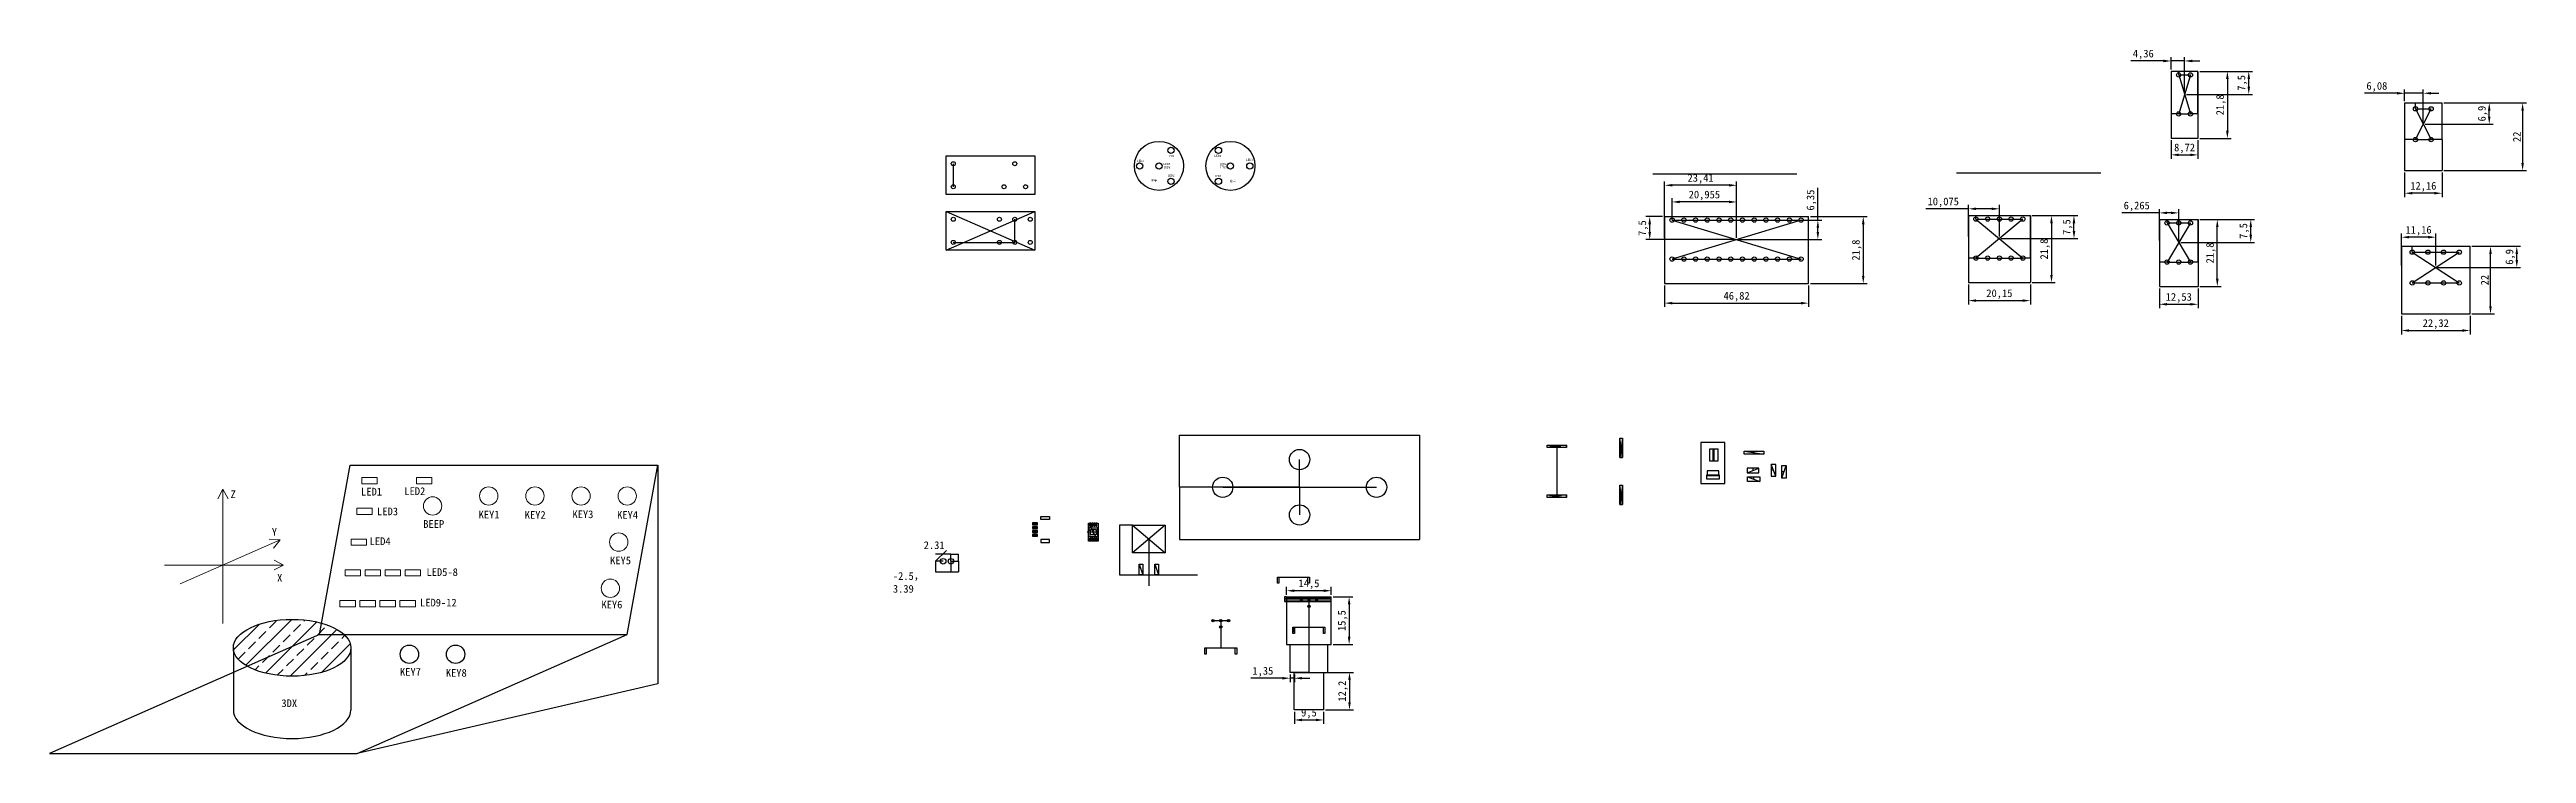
# Model space of a CAD drawing. Header units: millimetres. Extents: x 1219 to 3495, y 545 to 1445.
# Drawn here: x 1219 to 2025, y 545 to 774 of the extents above; entities that cross this region are included whole.
import ezdxf

# ---------------------------------------------------------------- set-up
doc = ezdxf.new("R2010")
doc.units = ezdxf.units.MM
doc.styles.get("Standard").update_dxf_attribs({"font": ''})
doc.styles.get('Standard').set_extended_font_data('SimSun')
doc.dimstyles.new('ISO-25', dxfattribs={"dimtxt": 2.5, "dimasz": 2.5, "dimexe": 1.25, "dimexo": 0.625, "dimtad": 1, "dimdec": 4, "dimtxsty": 'Standard', "dimcen": 2.5, "dimadec": 0, "dimazin": 0, "dimtfac": 1, "dimtdec": 4, "dimtmove": 0, "dimatfit": 3, "dimfxl": 1, "dimarcsym": 0})

msp = doc.modelspace()

# ---------------------------------------------------------------- texts
at = {"lineweight": -3, "char_height": 0.7, "attachment_point": 1}
for s, insert in [('LED3', (1572.93756, 738.21902)), ('LED4', (1581.5773, 737.21549)), ('LED5', (1581.60436, 736.16095)), ('LED2', (1582.97846, 733.45637)), ('LED1', (1582.99251, 739.80641)), ('LED1', (1598.13179, 739.8549)), ('LED2', (1598.17448, 733.28574)), ('LED4', (1599.87779, 737.15212)), ('LED5', (1599.90484, 736.09758)), ('LED3', (1608.41899, 738.57519)), ('左手', (1577.54007, 731.8146)), ('右手', (1603.13972, 731.62518))]:
    msp.add_mtext_dynamic_manual_height_columns(s, width=6.9150417, gutter_width=12.5, heights=[0], dxfattribs=dict(at, insert=insert))
at = {"lineweight": 20, "char_height": 2.5, "attachment_point": 1}
for s, insert in [('Z', (1278.31956, 630.70538)), ('LED1', (1320.73753, 631.54903)), ('LED2', (1334.80983, 631.7121)), ('LED3', (1325.9431, 625.13202)), ('BEEP', (1340.96261, 621.03299)), ('KEY1', (1358.94367, 624.083)), ('KEY2', (1373.94499, 624.00745)), ('KEY3', (1389.44779, 624.20505)), ('KEY4', (1403.96817, 624.00758)), ('Y', (1291.69607, 618.50478)), ('LED4', (1323.53821, 615.42366)), ('LED5-8', (1341.9949, 605.39165)), ('KEY5', (1401.67646, 609.19633)), ('X', (1293.43122, 603.53144)), ('LED9-12', (1339.91127, 595.46748)), ('KEY6', (1398.8736, 594.83844))]:
    msp.add_mtext_dynamic_manual_height_columns(s, width=6.0452199, gutter_width=12.5, heights=[0], dxfattribs=dict(at, insert=insert))
at = {"char_height": 2.5, "attachment_point": 1}
for s, width, insert in [('2.31', 4.7436988, (1503.6238, 614.15164)), ('-2.5，3.39', 4.7829054, (1493.60559, 604.11924))]:
    msp.add_mtext_dynamic_manual_height_columns(s, width=width, gutter_width=12.5, heights=[0], dxfattribs=dict(at, insert=insert))
at = {"lineweight": 30, "char_height": 2.5, "attachment_point": 1}
for s, insert in [('KEY7', (1333.37768, 572.92166)), ('KEY8', (1348.28177, 572.62496)), ('3DX', (1294.83607, 562.7547))]:
    msp.add_mtext_dynamic_manual_height_columns(s, width=6.0452199, gutter_width=12.5, heights=[0], dxfattribs=dict(at, insert=insert))

# ---------------------------------------------------------------- blocks, each defined once
blk = doc.blocks.new('A$C2B7D0492')
for p, q in [((0.85, 0.3), (-0.85, -0.3)), ((0.85, -0.3), (-0.85, 0.3))]:
    blk.add_line(p, q)
blk.add_lwpolyline([(-0.85, -0.3), (0.85, -0.3), (0.85, 0.3), (-0.85, 0.3)], close=True)
blk = doc.blocks.new('*D9')
at = {"color": 0, "lineweight": -2, "transparency": 16777216}
for p, q in [((1636.73, 596.11), (1643.17, 596.11)), ((1641.92, 593.61), (1641.92, 583.11)), ((1636.73, 580.61), (1643.17, 580.61))]:
    blk.add_line(p, q, dxfattribs=at)
at = {"color": 0, "lineweight": -3, "transparency": 16777216}
for points in [[(1641.5, 593.61), (1642.34, 593.61), (1641.92, 596.11)], [(1641.5, 583.11), (1642.34, 583.11), (1641.92, 580.61)]]:
    blk.add_solid(points, dxfattribs=at)
at = {"layer": 'Defpoints', "color": 0, "lineweight": -3, "transparency": 16777216}
for p in [(1636.11, 596.11), (1636.11, 580.61), (1641.92, 580.61)]:
    blk.add_point(p, dxfattribs=at)
at = {"color": 0, "lineweight": -3, "transparency": 16777216, "insert": (1639.84, 588.36), "char_height": 2.5, "attachment_point": 5, "rotation": 90}
blk.add_mtext('15,5', dxfattribs=at)
blk = doc.blocks.new('*D10')
at = {"color": 0, "lineweight": -2, "transparency": 16777216}
for p, q in [((1621.61, 596.74), (1621.61, 599.33)), ((1633.61, 598.08), (1624.11, 598.08)), ((1636.11, 596.74), (1636.11, 599.33))]:
    blk.add_line(p, q, dxfattribs=at)
at = {"color": 0, "lineweight": -3, "transparency": 16777216}
for points in [[(1624.11, 598.5), (1624.11, 597.67), (1621.61, 598.08)], [(1633.61, 598.5), (1633.61, 597.67), (1636.11, 598.08)]]:
    blk.add_solid(points, dxfattribs=at)
at = {"layer": 'Defpoints', "color": 0, "lineweight": -3, "transparency": 16777216}
for p in [(1621.61, 598.08), (1621.61, 596.11), (1636.11, 596.11)]:
    blk.add_point(p, dxfattribs=at)
at = {"color": 0, "lineweight": -3, "transparency": 16777216, "insert": (1628.86, 600.17), "char_height": 2.5, "attachment_point": 5}
blk.add_mtext('14,5', dxfattribs=at)
blk = doc.blocks.new('*D11')
at = {"color": 0, "lineweight": -2, "transparency": 16777216}
for p, q in [((1620.26, 569.63), (1609.98, 569.63)), ((1622.76, 570.89), (1622.76, 568.38)), ((1624.11, 569.63), (1622.76, 569.63)), ((1624.11, 570.89), (1624.11, 568.38)), ((1626.61, 569.63), (1629.11, 569.63))]:
    blk.add_line(p, q, dxfattribs=at)
at = {"color": 0, "lineweight": -3, "transparency": 16777216}
for points in [[(1620.26, 570.04), (1620.26, 569.21), (1622.76, 569.63)], [(1626.61, 570.04), (1626.61, 569.21), (1624.11, 569.63)]]:
    blk.add_solid(points, dxfattribs=at)
at = {"layer": 'Defpoints', "color": 0, "lineweight": -3, "transparency": 16777216}
for p in [(1622.76, 571.51), (1622.76, 569.63), (1624.11, 571.51)]:
    blk.add_point(p, dxfattribs=at)
at = {"color": 0, "lineweight": -3, "transparency": 16777216, "insert": (1613.87, 571.71), "char_height": 2.5, "attachment_point": 5}
blk.add_mtext('1,35', dxfattribs=at)
blk = doc.blocks.new('*D12')
at = {"color": 0, "lineweight": -2, "transparency": 16777216}
for p, q in [((1634.23, 571.51), (1643.29, 571.51)), ((1642.04, 569.01), (1642.04, 561.81)), ((1634.23, 559.31), (1643.29, 559.31))]:
    blk.add_line(p, q, dxfattribs=at)
at = {"color": 0, "lineweight": -3, "transparency": 16777216}
for points in [[(1641.63, 569.01), (1642.46, 569.01), (1642.04, 571.51)], [(1641.63, 561.81), (1642.46, 561.81), (1642.04, 559.31)]]:
    blk.add_solid(points, dxfattribs=at)
at = {"layer": 'Defpoints', "color": 0, "lineweight": -3, "transparency": 16777216}
for p in [(1633.61, 571.51), (1633.61, 559.31), (1642.04, 559.31)]:
    blk.add_point(p, dxfattribs=at)
at = {"color": 0, "lineweight": -3, "transparency": 16777216, "insert": (1639.96, 565.41), "char_height": 2.5, "attachment_point": 5, "rotation": 90}
blk.add_mtext('12,2', dxfattribs=at)
blk = doc.blocks.new('*D13')
at = {"color": 0, "lineweight": -2, "transparency": 16777216}
for p, q in [((1624.11, 558.69), (1624.11, 554.8)), ((1626.61, 556.05), (1631.11, 556.05)), ((1633.61, 558.69), (1633.61, 554.8))]:
    blk.add_line(p, q, dxfattribs=at)
at = {"color": 0, "lineweight": -3, "transparency": 16777216}
for points in [[(1626.61, 556.47), (1626.61, 555.63), (1624.11, 556.05)], [(1631.11, 556.47), (1631.11, 555.63), (1633.61, 556.05)]]:
    blk.add_solid(points, dxfattribs=at)
at = {"layer": 'Defpoints', "color": 0, "lineweight": -3, "transparency": 16777216}
for p in [(1624.11, 559.31), (1633.61, 559.31), (1633.61, 556.05)]:
    blk.add_point(p, dxfattribs=at)
at = {"color": 0, "lineweight": -3, "transparency": 16777216, "insert": (1628.86, 558.13), "char_height": 2.5, "attachment_point": 5}
blk.add_mtext('9,5', dxfattribs=at)
blk = doc.blocks.new('*D15')
at = {"color": 0, "lineweight": -2, "transparency": 16777216}
for p, q in [((1794.29, 718.62), (1794.29, 729.13)), ((1768.5, 718.62), (1795.54, 718.62)), ((1768.5, 712.27), (1795.54, 712.27)), ((1794.29, 714.77), (1794.29, 716.12))]:
    blk.add_line(p, q, dxfattribs=at)
at = {"color": 0, "lineweight": -3, "transparency": 16777216}
for points in [[(1793.88, 716.12), (1794.71, 716.12), (1794.29, 718.62)], [(1793.88, 714.77), (1794.71, 714.77), (1794.29, 712.27)]]:
    blk.add_solid(points, dxfattribs=at)
at = {"layer": 'Defpoints', "color": 0, "lineweight": -3, "transparency": 16777216}
for p in [(1767.88, 718.62), (1794.29, 718.62), (1767.88, 712.27)]:
    blk.add_point(p, dxfattribs=at)
at = {"color": 0, "lineweight": -3, "transparency": 16777216, "insert": (1792.21, 725.13), "char_height": 2.5, "attachment_point": 5, "rotation": 90}
blk.add_mtext('6,35', dxfattribs=at)
blk = doc.blocks.new('*D16')
at = {"color": 0, "lineweight": -2, "transparency": 16777216}
for p, q in [((1746.92, 719.25), (1746.92, 725.77)), ((1767.88, 712.9), (1767.88, 725.77)), ((1765.38, 724.52), (1749.42, 724.52))]:
    blk.add_line(p, q, dxfattribs=at)
at = {"color": 0, "lineweight": -3, "transparency": 16777216}
for points in [[(1749.42, 724.94), (1749.42, 724.1), (1746.92, 724.52)], [(1765.38, 724.94), (1765.38, 724.1), (1767.88, 724.52)]]:
    blk.add_solid(points, dxfattribs=at)
at = {"layer": 'Defpoints', "color": 0, "lineweight": -3, "transparency": 16777216}
for p in [(1746.92, 724.52), (1746.92, 718.62), (1767.88, 712.27)]:
    blk.add_point(p, dxfattribs=at)
at = {"color": 0, "lineweight": -3, "transparency": 16777216, "insert": (1757.4, 726.61), "char_height": 2.5, "attachment_point": 5}
blk.add_mtext('20,955', dxfattribs=at)
blk = doc.blocks.new('*D17')
at = {"color": 0, "lineweight": -2, "transparency": 16777216}
for p, q in [((1744.47, 712.9), (1744.47, 731.19)), ((1765.38, 729.94), (1746.97, 729.94)), ((1767.88, 712.9), (1767.88, 731.19))]:
    blk.add_line(p, q, dxfattribs=at)
at = {"color": 0, "lineweight": -3, "transparency": 16777216}
for points in [[(1746.97, 730.35), (1746.97, 729.52), (1744.47, 729.94)], [(1765.38, 730.35), (1765.38, 729.52), (1767.88, 729.94)]]:
    blk.add_solid(points, dxfattribs=at)
at = {"layer": 'Defpoints', "color": 0, "lineweight": -3, "transparency": 16777216}
for p in [(1744.47, 729.94), (1744.47, 712.27), (1767.88, 712.27)]:
    blk.add_point(p, dxfattribs=at)
at = {"color": 0, "lineweight": -3, "transparency": 16777216, "insert": (1756.17, 732.02), "char_height": 2.5, "attachment_point": 5}
blk.add_mtext('23,41', dxfattribs=at)
blk = doc.blocks.new('*D18')
at = {"color": 0, "lineweight": -2, "transparency": 16777216}
for p, q in [((1743.84, 719.77), (1738.38, 719.77)), ((1739.63, 714.77), (1739.63, 717.27)), ((1767.25, 712.27), (1738.38, 712.27))]:
    blk.add_line(p, q, dxfattribs=at)
at = {"color": 0, "lineweight": -3, "transparency": 16777216}
for points in [[(1739.21, 717.27), (1740.05, 717.27), (1739.63, 719.77)], [(1739.21, 714.77), (1740.05, 714.77), (1739.63, 712.27)]]:
    blk.add_solid(points, dxfattribs=at)
at = {"layer": 'Defpoints', "color": 0, "lineweight": -3, "transparency": 16777216}
for p in [(1739.63, 719.77), (1744.47, 719.77), (1767.88, 712.27)]:
    blk.add_point(p, dxfattribs=at)
at = {"color": 0, "lineweight": -3, "transparency": 16777216, "insert": (1737.54, 716.02), "char_height": 2.5, "attachment_point": 5, "rotation": 90}
blk.add_mtext('7,5', dxfattribs=at)
blk = doc.blocks.new('*D19')
at = {"color": 0, "lineweight": -2, "transparency": 16777216}
for p, q in [((1744.47, 697.35), (1744.47, 690.36)), ((1791.29, 697.35), (1791.29, 690.36)), ((1746.97, 691.61), (1788.79, 691.61))]:
    blk.add_line(p, q, dxfattribs=at)
at = {"color": 0, "lineweight": -3, "transparency": 16777216}
for points in [[(1746.97, 692.02), (1746.97, 691.19), (1744.47, 691.61)], [(1788.79, 692.02), (1788.79, 691.19), (1791.29, 691.61)]]:
    blk.add_solid(points, dxfattribs=at)
at = {"layer": 'Defpoints', "color": 0, "lineweight": -3, "transparency": 16777216}
for p in [(1744.47, 697.97), (1791.29, 697.97), (1791.29, 691.61)]:
    blk.add_point(p, dxfattribs=at)
at = {"color": 0, "lineweight": -3, "transparency": 16777216, "insert": (1767.88, 693.69), "char_height": 2.5, "attachment_point": 5}
blk.add_mtext('46,82', dxfattribs=at)
blk = doc.blocks.new('*D20')
at = {"color": 0, "lineweight": -2, "transparency": 16777216}
for p, q in [((1791.91, 719.77), (1810.3, 719.77)), ((1809.05, 717.27), (1809.05, 700.47)), ((1791.91, 697.97), (1810.3, 697.97))]:
    blk.add_line(p, q, dxfattribs=at)
at = {"color": 0, "lineweight": -3, "transparency": 16777216}
for points in [[(1808.63, 717.27), (1809.46, 717.27), (1809.05, 719.77)], [(1808.63, 700.47), (1809.46, 700.47), (1809.05, 697.97)]]:
    blk.add_solid(points, dxfattribs=at)
at = {"layer": 'Defpoints', "color": 0, "lineweight": -3, "transparency": 16777216}
for p in [(1791.29, 719.77), (1791.29, 697.97), (1809.05, 697.97)]:
    blk.add_point(p, dxfattribs=at)
at = {"color": 0, "lineweight": -3, "transparency": 16777216, "insert": (1806.96, 708.87), "char_height": 2.5, "attachment_point": 5, "rotation": 90}
blk.add_mtext('21,8', dxfattribs=at)
blk = doc.blocks.new('*D33')
at = {"color": 0, "lineweight": -2, "transparency": 16777216}
for p, q in [((1843.23, 722.29), (1829.38, 722.29)), ((1843.23, 713.23), (1843.23, 723.54)), ((1850.8, 722.29), (1845.73, 722.29)), ((1853.3, 713.23), (1853.3, 723.54))]:
    blk.add_line(p, q, dxfattribs=at)
at = {"color": 0, "lineweight": -3, "transparency": 16777216}
for points in [[(1845.73, 722.7), (1845.73, 721.87), (1843.23, 722.29)], [(1850.8, 722.7), (1850.8, 721.87), (1853.3, 722.29)]]:
    blk.add_solid(points, dxfattribs=at)
at = {"layer": 'Defpoints', "color": 0, "lineweight": -3, "transparency": 16777216}
for p in [(1843.23, 722.29), (1843.23, 712.6), (1853.3, 712.6)]:
    blk.add_point(p, dxfattribs=at)
at = {"color": 0, "lineweight": -3, "transparency": 16777216, "insert": (1835.05, 724.37), "char_height": 2.5, "attachment_point": 5}
blk.add_mtext('10,075', dxfattribs=at)
blk = doc.blocks.new('*D34')
at = {"color": 0, "lineweight": -2, "transparency": 16777216}
for p, q in [((1864, 720.1), (1871.48, 720.1)), ((1870.23, 717.6), (1870.23, 700.8)), ((1864, 698.3), (1871.48, 698.3))]:
    blk.add_line(p, q, dxfattribs=at)
at = {"color": 0, "lineweight": -3, "transparency": 16777216}
for points in [[(1869.81, 717.6), (1870.64, 717.6), (1870.23, 720.1)], [(1869.81, 700.8), (1870.64, 700.8), (1870.23, 698.3)]]:
    blk.add_solid(points, dxfattribs=at)
at = {"layer": 'Defpoints', "color": 0, "lineweight": -3, "transparency": 16777216}
for p in [(1863.38, 720.1), (1863.38, 698.3), (1870.23, 698.3)]:
    blk.add_point(p, dxfattribs=at)
at = {"color": 0, "lineweight": -3, "transparency": 16777216, "insert": (1868.14, 709.2), "char_height": 2.5, "attachment_point": 5, "rotation": 90}
blk.add_mtext('21,8', dxfattribs=at)
blk = doc.blocks.new('*D35')
at = {"color": 0, "lineweight": -2, "transparency": 16777216}
for p, q in [((1864, 720.1), (1878.8, 720.1)), ((1877.55, 715.1), (1877.55, 717.6)), ((1853.93, 712.6), (1878.8, 712.6))]:
    blk.add_line(p, q, dxfattribs=at)
at = {"color": 0, "lineweight": -3, "transparency": 16777216}
for points in [[(1877.13, 717.6), (1877.97, 717.6), (1877.55, 720.1)], [(1877.13, 715.1), (1877.97, 715.1), (1877.55, 712.6)]]:
    blk.add_solid(points, dxfattribs=at)
at = {"layer": 'Defpoints', "color": 0, "lineweight": -3, "transparency": 16777216}
for p in [(1863.38, 720.1), (1877.55, 720.1), (1853.3, 712.6)]:
    blk.add_point(p, dxfattribs=at)
at = {"color": 0, "lineweight": -3, "transparency": 16777216, "insert": (1875.47, 716.35), "char_height": 2.5, "attachment_point": 5, "rotation": 90}
blk.add_mtext('7,5', dxfattribs=at)
blk = doc.blocks.new('*D36')
at = {"color": 0, "lineweight": -2, "transparency": 16777216}
for p, q in [((1843.23, 697.68), (1843.23, 691.19)), ((1863.38, 697.68), (1863.38, 691.19)), ((1845.73, 692.44), (1860.88, 692.44))]:
    blk.add_line(p, q, dxfattribs=at)
at = {"color": 0, "lineweight": -3, "transparency": 16777216}
for points in [[(1845.73, 692.85), (1845.73, 692.02), (1843.23, 692.44)], [(1860.88, 692.85), (1860.88, 692.02), (1863.38, 692.44)]]:
    blk.add_solid(points, dxfattribs=at)
at = {"layer": 'Defpoints', "color": 0, "lineweight": -3, "transparency": 16777216}
for p in [(1843.23, 698.3), (1863.38, 698.3), (1863.38, 692.44)]:
    blk.add_point(p, dxfattribs=at)
at = {"color": 0, "lineweight": -3, "transparency": 16777216, "insert": (1853.3, 694.52), "char_height": 2.5, "attachment_point": 5}
blk.add_mtext('20,15', dxfattribs=at)
blk = doc.blocks.new('*D45')
at = {"color": 0, "lineweight": -2, "transparency": 16777216}
for p, q in [((1905.34, 720.96), (1893.05, 720.96)), ((1905.34, 711.96), (1905.34, 722.21)), ((1909.11, 720.96), (1907.84, 720.96)), ((1911.61, 711.96), (1911.61, 722.21))]:
    blk.add_line(p, q, dxfattribs=at)
at = {"color": 0, "lineweight": -3, "transparency": 16777216}
for points in [[(1907.84, 721.38), (1907.84, 720.55), (1905.34, 720.96)], [(1909.11, 721.38), (1909.11, 720.55), (1911.61, 720.96)]]:
    blk.add_solid(points, dxfattribs=at)
at = {"layer": 'Defpoints', "color": 0, "lineweight": -3, "transparency": 16777216}
for p in [(1905.34, 720.96), (1905.34, 711.33), (1911.61, 711.33)]:
    blk.add_point(p, dxfattribs=at)
at = {"color": 0, "lineweight": -3, "transparency": 16777216, "insert": (1897.94, 723.05), "char_height": 2.5, "attachment_point": 5}
blk.add_mtext('6,265', dxfattribs=at)
blk = doc.blocks.new('*D46')
at = {"color": 0, "lineweight": -2, "transparency": 16777216}
for p, q in [((1905.34, 696.41), (1905.34, 689.99)), ((1917.87, 696.41), (1917.87, 689.99)), ((1907.84, 691.24), (1915.37, 691.24))]:
    blk.add_line(p, q, dxfattribs=at)
at = {"color": 0, "lineweight": -3, "transparency": 16777216}
for points in [[(1907.84, 691.66), (1907.84, 690.82), (1905.34, 691.24)], [(1915.37, 691.66), (1915.37, 690.82), (1917.87, 691.24)]]:
    blk.add_solid(points, dxfattribs=at)
at = {"layer": 'Defpoints', "color": 0, "lineweight": -3, "transparency": 16777216}
for p in [(1905.34, 697.03), (1917.87, 697.03), (1917.87, 691.24)]:
    blk.add_point(p, dxfattribs=at)
at = {"color": 0, "lineweight": -3, "transparency": 16777216, "insert": (1911.61, 693.32), "char_height": 2.5, "attachment_point": 5}
blk.add_mtext('12,53', dxfattribs=at)
blk = doc.blocks.new('*D47')
at = {"color": 0, "lineweight": -2, "transparency": 16777216}
for p, q in [((1918.5, 718.83), (1925.39, 718.83)), ((1924.14, 699.53), (1924.14, 716.33)), ((1918.5, 697.03), (1925.39, 697.03))]:
    blk.add_line(p, q, dxfattribs=at)
at = {"color": 0, "lineweight": -3, "transparency": 16777216}
for points in [[(1923.73, 716.33), (1924.56, 716.33), (1924.14, 718.83)], [(1923.73, 699.53), (1924.56, 699.53), (1924.14, 697.03)]]:
    blk.add_solid(points, dxfattribs=at)
at = {"layer": 'Defpoints', "color": 0, "lineweight": -3, "transparency": 16777216}
for p in [(1917.87, 718.83), (1924.14, 718.83), (1917.87, 697.03)]:
    blk.add_point(p, dxfattribs=at)
at = {"color": 0, "lineweight": -3, "transparency": 16777216, "insert": (1922.06, 707.93), "char_height": 2.5, "attachment_point": 5, "rotation": 90}
blk.add_mtext('21,8', dxfattribs=at)
blk = doc.blocks.new('*D48')
at = {"color": 0, "lineweight": -2, "transparency": 16777216}
for p, q in [((1918.5, 718.83), (1936.27, 718.83)), ((1912.23, 711.33), (1936.27, 711.33)), ((1935.02, 713.83), (1935.02, 716.33))]:
    blk.add_line(p, q, dxfattribs=at)
at = {"color": 0, "lineweight": -3, "transparency": 16777216}
for points in [[(1934.6, 716.33), (1935.43, 716.33), (1935.02, 718.83)], [(1934.6, 713.83), (1935.43, 713.83), (1935.02, 711.33)]]:
    blk.add_solid(points, dxfattribs=at)
at = {"layer": 'Defpoints', "color": 0, "lineweight": -3, "transparency": 16777216}
for p in [(1917.87, 718.83), (1935.02, 718.83), (1911.61, 711.33)]:
    blk.add_point(p, dxfattribs=at)
at = {"color": 0, "lineweight": -3, "transparency": 16777216, "insert": (1932.93, 715.08), "char_height": 2.5, "attachment_point": 5, "rotation": 90}
blk.add_mtext('7,5', dxfattribs=at)
blk = doc.blocks.new('*D49')
at = {"color": 0, "lineweight": -2, "transparency": 16777216}
for p, q in [((1983.99, 703.82), (1983.99, 714.31)), ((1992.65, 713.06), (1986.49, 713.06)), ((1995.15, 703.82), (1995.15, 714.31))]:
    blk.add_line(p, q, dxfattribs=at)
at = {"color": 0, "lineweight": -3, "transparency": 16777216}
for points in [[(1986.49, 713.47), (1986.49, 712.64), (1983.99, 713.06)], [(1992.65, 713.47), (1992.65, 712.64), (1995.15, 713.06)]]:
    blk.add_solid(points, dxfattribs=at)
at = {"layer": 'Defpoints', "color": 0, "lineweight": -3, "transparency": 16777216}
for p in [(1983.99, 713.06), (1983.99, 703.19), (1995.15, 703.19)]:
    blk.add_point(p, dxfattribs=at)
at = {"color": 0, "lineweight": -3, "transparency": 16777216, "insert": (1989.57, 715.14), "char_height": 2.5, "attachment_point": 5}
blk.add_mtext('11,16', dxfattribs=at)
blk = doc.blocks.new('*D50')
at = {"color": 0, "lineweight": -2, "transparency": 16777216}
for p, q in [((1983.99, 687.47), (1983.99, 681.46)), ((2006.31, 687.47), (2006.31, 681.46)), ((1986.49, 682.71), (2003.81, 682.71))]:
    blk.add_line(p, q, dxfattribs=at)
at = {"color": 0, "lineweight": -3, "transparency": 16777216}
for points in [[(1986.49, 683.12), (1986.49, 682.29), (1983.99, 682.71)], [(2003.81, 683.12), (2003.81, 682.29), (2006.31, 682.71)]]:
    blk.add_solid(points, dxfattribs=at)
at = {"layer": 'Defpoints', "color": 0, "lineweight": -3, "transparency": 16777216}
for p in [(1983.99, 688.09), (2006.31, 688.09), (2006.31, 682.71)]:
    blk.add_point(p, dxfattribs=at)
at = {"color": 0, "lineweight": -3, "transparency": 16777216, "insert": (1995.15, 684.79), "char_height": 2.5, "attachment_point": 5}
blk.add_mtext('22,32', dxfattribs=at)
blk = doc.blocks.new('*D51')
at = {"color": 0, "lineweight": -2, "transparency": 16777216}
for p, q in [((2006.93, 710.09), (2014.2, 710.09)), ((2012.95, 690.59), (2012.95, 707.59)), ((2006.93, 688.09), (2014.2, 688.09))]:
    blk.add_line(p, q, dxfattribs=at)
at = {"color": 0, "lineweight": -3, "transparency": 16777216}
for points in [[(2012.53, 707.59), (2013.37, 707.59), (2012.95, 710.09)], [(2012.53, 690.59), (2013.37, 690.59), (2012.95, 688.09)]]:
    blk.add_solid(points, dxfattribs=at)
at = {"layer": 'Defpoints', "color": 0, "lineweight": -3, "transparency": 16777216}
for p in [(2006.31, 710.09), (2012.95, 710.09), (2006.31, 688.09)]:
    blk.add_point(p, dxfattribs=at)
at = {"color": 0, "lineweight": -3, "transparency": 16777216, "insert": (2011.07, 699.09), "char_height": 2.5, "attachment_point": 5, "rotation": 90}
blk.add_mtext('22', dxfattribs=at)
blk = doc.blocks.new('*D52')
at = {"color": 0, "lineweight": -2, "transparency": 16777216}
for p, q in [((2006.93, 710.09), (2022.74, 710.09)), ((1995.77, 703.19), (2022.74, 703.19)), ((2021.49, 705.69), (2021.49, 707.59))]:
    blk.add_line(p, q, dxfattribs=at)
at = {"color": 0, "lineweight": -3, "transparency": 16777216}
for points in [[(2021.08, 707.59), (2021.91, 707.59), (2021.49, 710.09)], [(2021.08, 705.69), (2021.91, 705.69), (2021.49, 703.19)]]:
    blk.add_solid(points, dxfattribs=at)
at = {"layer": 'Defpoints', "color": 0, "lineweight": -3, "transparency": 16777216}
for p in [(2006.31, 710.09), (2021.49, 710.09), (1995.15, 703.19)]:
    blk.add_point(p, dxfattribs=at)
at = {"color": 0, "lineweight": -3, "transparency": 16777216, "insert": (2019.41, 706.64), "char_height": 2.5, "attachment_point": 5, "rotation": 90}
blk.add_mtext('6,9', dxfattribs=at)
blk = doc.blocks.new('*D61')
at = {"color": 0, "lineweight": -2, "transparency": 16777216}
for p, q in [((1918.47, 766.99), (1928.66, 766.99)), ((1927.41, 764.49), (1927.41, 747.69)), ((1918.47, 745.19), (1928.66, 745.19))]:
    blk.add_line(p, q, dxfattribs=at)
at = {"color": 0, "lineweight": -3, "transparency": 16777216}
for points in [[(1926.99, 764.49), (1927.83, 764.49), (1927.41, 766.99)], [(1926.99, 747.69), (1927.83, 747.69), (1927.41, 745.19)]]:
    blk.add_solid(points, dxfattribs=at)
at = {"layer": 'Defpoints', "color": 0, "lineweight": -3, "transparency": 16777216}
for p in [(1917.85, 766.99), (1917.85, 745.19), (1927.41, 745.19)]:
    blk.add_point(p, dxfattribs=at)
at = {"color": 0, "lineweight": -3, "transparency": 16777216, "insert": (1925.33, 756.09), "char_height": 2.5, "attachment_point": 5, "rotation": 90}
blk.add_mtext('21,8', dxfattribs=at)
blk = doc.blocks.new('*D62')
at = {"color": 0, "lineweight": -2, "transparency": 16777216}
for p, q in [((1918.47, 766.99), (1935.62, 766.99)), ((1914.11, 759.49), (1935.62, 759.49)), ((1934.37, 761.99), (1934.37, 764.49))]:
    blk.add_line(p, q, dxfattribs=at)
at = {"color": 0, "lineweight": -3, "transparency": 16777216}
for points in [[(1933.95, 764.49), (1934.79, 764.49), (1934.37, 766.99)], [(1933.95, 761.99), (1934.79, 761.99), (1934.37, 759.49)]]:
    blk.add_solid(points, dxfattribs=at)
at = {"layer": 'Defpoints', "color": 0, "lineweight": -3, "transparency": 16777216}
for p in [(1917.85, 766.99), (1934.37, 766.99), (1913.49, 759.49)]:
    blk.add_point(p, dxfattribs=at)
at = {"color": 0, "lineweight": -3, "transparency": 16777216, "insert": (1932.29, 763.24), "char_height": 2.5, "attachment_point": 5, "rotation": 90}
blk.add_mtext('7,5', dxfattribs=at)
blk = doc.blocks.new('*D63')
at = {"color": 0, "lineweight": -2, "transparency": 16777216}
for p, q in [((1906.63, 770.37), (1896.03, 770.37)), ((1909.13, 767.61), (1909.13, 771.62)), ((1913.49, 770.37), (1909.13, 770.37)), ((1913.49, 760.11), (1913.49, 771.62)), ((1915.99, 770.37), (1918.49, 770.37))]:
    blk.add_line(p, q, dxfattribs=at)
at = {"color": 0, "lineweight": -3, "transparency": 16777216}
for points in [[(1906.63, 770.78), (1906.63, 769.95), (1909.13, 770.37)], [(1915.99, 770.78), (1915.99, 769.95), (1913.49, 770.37)]]:
    blk.add_solid(points, dxfattribs=at)
at = {"layer": 'Defpoints', "color": 0, "lineweight": -3, "transparency": 16777216}
for p in [(1909.13, 770.37), (1909.13, 766.99), (1913.49, 759.49)]:
    blk.add_point(p, dxfattribs=at)
at = {"color": 0, "lineweight": -3, "transparency": 16777216, "insert": (1900.08, 772.45), "char_height": 2.5, "attachment_point": 5}
blk.add_mtext('4,36', dxfattribs=at)
blk = doc.blocks.new('*D64')
at = {"color": 0, "lineweight": -2, "transparency": 16777216}
for p, q in [((1909.13, 744.56), (1909.13, 738.58)), ((1917.85, 744.56), (1917.85, 738.58)), ((1911.63, 739.83), (1915.35, 739.83))]:
    blk.add_line(p, q, dxfattribs=at)
at = {"color": 0, "lineweight": -3, "transparency": 16777216}
for points in [[(1911.63, 740.25), (1911.63, 739.41), (1909.13, 739.83)], [(1915.35, 740.25), (1915.35, 739.41), (1917.85, 739.83)]]:
    blk.add_solid(points, dxfattribs=at)
at = {"layer": 'Defpoints', "color": 0, "lineweight": -3, "transparency": 16777216}
for p in [(1909.13, 745.19), (1917.85, 745.19), (1917.85, 739.83)]:
    blk.add_point(p, dxfattribs=at)
at = {"color": 0, "lineweight": -3, "transparency": 16777216, "insert": (1913.49, 741.92), "char_height": 2.5, "attachment_point": 5}
blk.add_mtext('8,72', dxfattribs=at)
blk = doc.blocks.new('*D76')
at = {"color": 0, "lineweight": -2, "transparency": 16777216}
for p, q in [((1991.73, 749.8), (2013.79, 749.8)), ((1997.81, 756.7), (2013.79, 756.7)), ((2012.54, 752.3), (2012.54, 754.2))]:
    blk.add_line(p, q, dxfattribs=at)
at = {"color": 0, "lineweight": -3, "transparency": 16777216}
for points in [[(2012.12, 754.2), (2012.96, 754.2), (2012.54, 756.7)], [(2012.12, 752.3), (2012.96, 752.3), (2012.54, 749.8)]]:
    blk.add_solid(points, dxfattribs=at)
at = {"layer": 'Defpoints', "color": 0, "lineweight": -3, "transparency": 16777216}
for p in [(1991.11, 749.8), (1997.19, 756.7), (2012.54, 756.7)]:
    blk.add_point(p, dxfattribs=at)
at = {"color": 0, "lineweight": -3, "transparency": 16777216, "insert": (2010.45, 753.25), "char_height": 2.5, "attachment_point": 5, "rotation": 90}
blk.add_mtext('6,9', dxfattribs=at)
blk = doc.blocks.new('*D77')
at = {"color": 0, "lineweight": -2, "transparency": 16777216}
for p, q in [((1982.53, 759.86), (1972, 759.86)), ((1985.03, 757.32), (1985.03, 761.11)), ((1991.11, 759.86), (1985.03, 759.86)), ((1991.11, 750.42), (1991.11, 761.11)), ((1993.61, 759.86), (1996.11, 759.86))]:
    blk.add_line(p, q, dxfattribs=at)
at = {"color": 0, "lineweight": -3, "transparency": 16777216}
for points in [[(1982.53, 760.28), (1982.53, 759.44), (1985.03, 759.86)], [(1993.61, 760.28), (1993.61, 759.44), (1991.11, 759.86)]]:
    blk.add_solid(points, dxfattribs=at)
at = {"layer": 'Defpoints', "color": 0, "lineweight": -3, "transparency": 16777216}
for p in [(1985.03, 759.86), (1985.03, 756.7), (1991.11, 749.8)]:
    blk.add_point(p, dxfattribs=at)
at = {"color": 0, "lineweight": -3, "transparency": 16777216, "insert": (1976.01, 761.94), "char_height": 2.5, "attachment_point": 5}
blk.add_mtext('6,08', dxfattribs=at)
blk = doc.blocks.new('*D78')
at = {"color": 0, "lineweight": -2, "transparency": 16777216}
for p, q in [((1997.81, 756.7), (2024.64, 756.7)), ((2023.39, 754.2), (2023.39, 737.2)), ((1997.81, 734.7), (2024.64, 734.7))]:
    blk.add_line(p, q, dxfattribs=at)
at = {"color": 0, "lineweight": -3, "transparency": 16777216}
for points in [[(2022.97, 754.2), (2023.8, 754.2), (2023.39, 756.7)], [(2022.97, 737.2), (2023.8, 737.2), (2023.39, 734.7)]]:
    blk.add_solid(points, dxfattribs=at)
at = {"layer": 'Defpoints', "color": 0, "lineweight": -3, "transparency": 16777216}
for p in [(1997.19, 756.7), (1997.19, 734.7), (2023.39, 734.7)]:
    blk.add_point(p, dxfattribs=at)
at = {"color": 0, "lineweight": -3, "transparency": 16777216, "insert": (2021.51, 745.7), "char_height": 2.5, "attachment_point": 5, "rotation": 90}
blk.add_mtext('22', dxfattribs=at)
blk = doc.blocks.new('*D79')
at = {"color": 0, "lineweight": -2, "transparency": 16777216}
for p, q in [((1985.03, 734.07), (1985.03, 726.11)), ((1997.19, 734.07), (1997.19, 726.11)), ((1994.69, 727.36), (1987.53, 727.36))]:
    blk.add_line(p, q, dxfattribs=at)
at = {"color": 0, "lineweight": -3, "transparency": 16777216}
for points in [[(1987.53, 727.78), (1987.53, 726.95), (1985.03, 727.36)], [(1994.69, 727.78), (1994.69, 726.95), (1997.19, 727.36)]]:
    blk.add_solid(points, dxfattribs=at)
at = {"layer": 'Defpoints', "color": 0, "lineweight": -3, "transparency": 16777216}
for p in [(1985.03, 734.7), (1997.19, 734.7), (1985.03, 727.36)]:
    blk.add_point(p, dxfattribs=at)
at = {"color": 0, "lineweight": -3, "transparency": 16777216, "insert": (1991.11, 729.45), "char_height": 2.5, "attachment_point": 5}
blk.add_mtext('12,16', dxfattribs=at)

# ---------------------------------------------------------------- dimensions: what is measured, and where the dimension line sits
at = {"lineweight": -3}
for base, p1, p2, picture, middle in [((1909.1275, 770.36712), (1913.4875, 759.48936), (1909.1275, 766.98936), '*D63', (1900.08071, 772.45161)), ((1985.026, 759.85922), (1991.106, 749.79684), (1985.026, 756.69684), '*D77', (1976.01413, 761.94372)), ((1917.8475, 739.83104), (1909.1275, 745.18936), (1917.8475, 745.18936), '*D64', (1913.4875, 741.91554)), ((1744.46948, 729.93659), (1767.87948, 712.27275), (1744.46948, 712.27275), '*D17', (1756.17448, 732.02109)), ((1985.026, 727.36364), (1997.186, 734.69684), (1985.026, 734.69684), '*D79', (1991.106, 729.44814)), ((1746.92448, 724.52156), (1767.87948, 712.27275), (1746.92448, 718.62275), '*D16', (1757.40198, 726.60605)), ((1843.22697, 722.28809), (1853.30197, 712.60092), (1843.22697, 712.60092), '*D33', (1835.05309, 724.37259)), ((1905.34325, 720.96254), (1911.60825, 711.33348), (1905.34325, 711.33348), '*D45', (1897.94451, 723.04704)), ((1983.98985, 713.05675), (1995.14985, 703.19033), (1983.98985, 703.19033), '*D49', (1989.56985, 715.14125)), ((1791.28948, 691.60514), (1744.46948, 697.97275), (1791.28948, 697.97275), '*D19', (1767.87948, 693.68964)), ((1863.37697, 692.43746), (1843.22697, 698.30092), (1863.37697, 698.30092), '*D36', (1853.30197, 694.52195)), ((1917.87325, 691.24032), (1905.34325, 697.03348), (1917.87325, 697.03348), '*D46', (1911.60825, 693.32482)), ((2006.30985, 682.70757), (1983.98985, 688.09033), (2006.30985, 688.09033), '*D50', (1995.14985, 684.79206)), ((1621.60694, 598.08219), (1636.10694, 596.11038), (1621.60694, 596.11038), '*D10', (1628.85694, 600.16668)), ((1622.75694, 569.6282), (1624.10694, 571.51038), (1622.75694, 571.51038), '*D11', (1613.87077, 571.7127)), ((1633.60694, 556.05027), (1624.10694, 559.31038), (1633.60694, 559.31038), '*D13', (1628.85694, 558.13476))]:
    dim = msp.add_linear_dim(base=base, p1=p1, p2=p2, dimstyle='ISO-25', dxfattribs=at)
    dim.commit()
    dim.dimension.update_dxf_attribs({"geometry": picture, "text_midpoint": middle})
for base, p1, p2, picture, middle in [((1934.3713, 766.98936), (1913.4875, 759.48936), (1917.8475, 766.98936), '*D62', (1932.2868, 763.23936)), ((1927.41142, 745.18936), (1917.8475, 766.98936), (1917.8475, 745.18936), '*D61', (1925.32692, 756.08936)), ((2012.53932, 756.69684), (1991.106, 749.79684), (1997.186, 756.69684), '*D76', (2010.45482, 753.24684)), ((2023.38651, 734.69684), (1997.186, 756.69684), (1997.186, 734.69684), '*D78', (2021.51151, 745.69684)), ((1794.29492, 718.62275), (1767.87948, 712.27275), (1767.87948, 718.62275), '*D15', (1792.21042, 725.12764)), ((1739.62871, 719.77275), (1767.87948, 712.27275), (1744.46948, 719.77275), '*D18', (1737.54422, 716.02275)), ((1809.04546, 697.97275), (1791.28948, 719.77275), (1791.28948, 697.97275), '*D20', (1806.96097, 708.87275)), ((1877.55137, 720.10092), (1853.30197, 712.60092), (1863.37697, 720.10092), '*D35', (1875.46688, 716.35092)), ((1870.22539, 698.30092), (1863.37697, 720.10092), (1863.37697, 698.30092), '*D34', (1868.14089, 709.20092)), ((1935.01562, 718.83348), (1911.60825, 711.33348), (1917.87325, 718.83348), '*D48', (1932.93112, 715.08348)), ((1924.1443, 718.83348), (1917.87325, 697.03348), (1917.87325, 718.83348), '*D47', (1922.0598, 707.93348)), ((2021.49208, 710.09033), (1995.14985, 703.19033), (2006.30985, 710.09033), '*D52', (2019.40758, 706.64033)), ((2012.94981, 710.09033), (2006.30985, 688.09033), (2006.30985, 710.09033), '*D51', (2011.07481, 699.09033)), ((1641.92068, 580.61038), (1636.10694, 596.11038), (1636.10694, 580.61038), '*D9', (1639.83619, 588.36038)), ((1642.04298, 559.31038), (1633.60694, 571.51038), (1633.60694, 559.31038), '*D12', (1639.95848, 565.41038))]:
    dim = msp.add_linear_dim(base=base, p1=p1, p2=p2, angle=90, dimstyle='ISO-25', dxfattribs=at)
    dim.commit()
    dim.dimension.update_dxf_attribs({"geometry": picture, "text_midpoint": middle})

# ---------------------------------------------------------------- hatches: boundary and pattern name
at = {"lineweight": 15}
h = msp.add_hatch(dxfattribs=at)
h.set_pattern_fill('ANSI33', color=256, style=0)
edge = h.paths.add_edge_path()
edge.add_ellipse((1298.31879, 579.52601), major_axis=(19.10898, 0), ratio=0.483993215, start_angle=0, end_angle=360)

# ---------------------------------------------------------------- linework, layer by layer
at = {"lineweight": -3}
for p, q in [((1909.1275, 766.98936), (1909.1275, 745.18936)), ((1917.8475, 766.98936), (1909.1275, 766.98936)), ((1911.5825, 765.83936), (1911.5825, 766.98936)), ((1911.5825, 765.83936), (1915.3925, 765.83936)), ((1911.5825, 765.83936), (1915.3925, 753.13936)), ((1915.3925, 765.83936), (1911.5825, 753.13936)), ((1917.8475, 753.13936), (1917.8475, 766.98936)), ((1917.8475, 766.98936), (1917.8475, 745.18936)), ((1911.5825, 753.13936), (1909.1275, 753.13936)), ((1911.5825, 753.13936), (1915.3925, 753.13936)), ((1917.8475, 753.13936), (1915.3925, 753.13936)), ((1985.026, 756.69684), (1985.026, 734.69684)), ((1997.186, 756.69684), (1985.026, 756.69684)), ((1988.566, 754.79684), (1988.566, 756.69684)), ((1988.566, 754.79684), (1993.646, 754.79684)), ((1988.566, 754.79684), (1993.646, 744.79684)), ((1988.566, 744.79684), (1993.646, 754.79684)), ((1997.186, 744.79684), (1997.186, 756.69684)), ((1917.8475, 745.18936), (1909.1275, 745.18936)), ((1988.566, 744.79684), (1985.026, 744.79684)), ((1988.566, 744.79684), (1993.646, 744.79684)), ((1997.186, 744.79684), (1993.646, 744.79684)), ((1997.186, 744.79684), (1997.186, 734.69684)), ((1510.94208, 739.46225), (1539.74208, 739.46225)), ((1510.94208, 726.96225), (1510.94208, 739.46225)), ((1513.24208, 736.96225), (1513.24208, 729.46225)), ((1539.74208, 739.46225), (1539.74208, 726.96225)), ((1740.65439, 733.69274), (1787.47439, 733.69274)), ((1839.41189, 734.0209), (1886.23189, 734.0209)), ((1985.026, 734.69684), (1997.186, 734.69684)), ((1539.74208, 726.96225), (1510.94208, 726.96225)), ((1510.94208, 721.36842), (1539.74208, 721.36842)), ((1510.94208, 708.86842), (1510.94208, 721.36842)), ((1510.94208, 721.36842), (1539.74208, 708.86842)), ((1510.94208, 708.86842), (1539.74208, 721.36842)), ((1533.24208, 711.36842), (1533.24208, 718.86842)), ((1539.74208, 721.36842), (1539.74208, 708.86842)), ((1744.46948, 719.77275), (1791.28948, 719.77275)), ((1744.46948, 719.77275), (1744.46948, 697.97275)), ((1746.92448, 718.62275), (1746.92448, 719.77275)), ((1746.92448, 719.77275), (1788.83448, 719.77275)), ((1746.92448, 718.62275), (1750.73448, 718.62275)), ((1746.92448, 718.62275), (1788.83448, 705.92275)), ((1788.83448, 718.62275), (1746.92448, 705.92275)), ((1750.73448, 718.62275), (1754.54448, 718.62275)), ((1754.54448, 718.62275), (1758.35448, 718.62275)), ((1758.35448, 718.62275), (1762.16448, 718.62275)), ((1762.16448, 718.62275), (1765.97448, 718.62275)), ((1765.97448, 718.62275), (1769.78448, 718.62275)), ((1769.78448, 718.62275), (1773.59448, 718.62275)), ((1773.59448, 718.62275), (1777.40448, 718.62275)), ((1777.40448, 718.62275), (1781.21448, 718.62275)), ((1781.21448, 718.62275), (1785.02448, 718.62275)), ((1785.02448, 718.62275), (1788.83448, 718.62275)), ((1791.28948, 697.97275), (1791.28948, 719.77275)), ((1843.22697, 720.10092), (1843.22697, 698.30092)), ((1843.22697, 720.10092), (1863.37697, 720.10092)), ((1845.68197, 718.95092), (1845.68197, 720.10092)), ((1845.68197, 718.95092), (1849.49197, 718.95092)), ((1845.68197, 718.95092), (1860.92197, 706.25092)), ((1860.92197, 718.95092), (1845.68197, 706.25092)), ((1849.49197, 718.95092), (1853.30197, 718.95092)), ((1853.30197, 718.95092), (1857.11197, 718.95092)), ((1857.11197, 718.95092), (1860.92197, 718.95092)), ((1863.37697, 706.25092), (1863.37697, 720.10092)), ((1863.37697, 720.10092), (1863.37697, 698.30092)), ((1905.34325, 718.83348), (1905.34325, 697.03348)), ((1905.34325, 718.83348), (1917.87325, 718.83348)), ((1907.79825, 717.68348), (1907.79825, 718.83348)), ((1907.79825, 717.68348), (1911.60825, 717.68348)), ((1907.79825, 717.68348), (1915.41825, 704.98348)), ((1915.41825, 717.68348), (1907.79825, 704.98348)), ((1911.60825, 717.68348), (1915.41825, 717.68348)), ((1917.87325, 704.98348), (1917.87325, 718.83348)), ((1917.87325, 718.83348), (1917.87325, 697.03348)), ((1539.74208, 708.86842), (1510.94208, 708.86842)), ((1513.24208, 711.36842), (1533.24208, 711.36842)), ((1983.98985, 710.09033), (2006.30985, 710.09033)), ((1983.98985, 710.09033), (1983.98985, 688.09033)), ((1987.52985, 708.19033), (1987.52985, 710.09033)), ((1987.52985, 710.09033), (2002.76985, 710.09033)), ((2006.30985, 688.09033), (2006.30985, 710.09033)), ((1746.92448, 705.92275), (1750.73448, 705.92275)), ((1750.73448, 705.92275), (1754.54448, 705.92275)), ((1754.54448, 705.92275), (1758.35448, 705.92275)), ((1758.35448, 705.92275), (1762.16448, 705.92275)), ((1762.16448, 705.92275), (1765.97448, 705.92275)), ((1765.97448, 705.92275), (1769.78448, 705.92275)), ((1769.78448, 705.92275), (1773.59448, 705.92275)), ((1773.59448, 705.92275), (1777.40448, 705.92275)), ((1777.40448, 705.92275), (1781.21448, 705.92275)), ((1781.21448, 705.92275), (1785.02448, 705.92275)), ((1785.02448, 705.92275), (1788.83448, 705.92275)), ((1845.68197, 706.25092), (1843.22697, 706.25092)), ((1845.68197, 706.25092), (1849.49197, 706.25092)), ((1849.49197, 706.25092), (1853.30197, 706.25092)), ((1853.30197, 706.25092), (1857.11197, 706.25092)), ((1857.11197, 706.25092), (1860.92197, 706.25092)), ((1863.37697, 706.25092), (1860.92197, 706.25092)), ((1907.79825, 704.98348), (1905.34325, 704.98348)), ((1907.79825, 704.98348), (1911.60825, 704.98348)), ((1911.60825, 704.98348), (1915.41825, 704.98348)), ((1917.87325, 704.98348), (1915.41825, 704.98348)), ((1987.52985, 708.19033), (1992.60985, 708.19033)), ((1987.52985, 708.19033), (2002.76985, 698.19033)), ((1987.52985, 698.19033), (2002.76985, 708.19033)), ((1992.60985, 708.19033), (1997.68985, 708.19033)), ((1997.68985, 708.19033), (2002.76985, 708.19033)), ((1744.46948, 697.97275), (1791.28948, 697.97275)), ((1843.22697, 698.30092), (1863.37697, 698.30092)), ((1905.34325, 697.03348), (1917.87325, 697.03348)), ((1987.52985, 698.19033), (1992.60985, 698.19033)), ((1992.60985, 698.19033), (1997.68985, 698.19033)), ((1997.68985, 698.19033), (2002.76985, 698.19033)), ((1983.98985, 688.09033), (2006.30985, 688.09033)), ((1586.82417, 631.72529), (1586.82417, 648.72529)), ((1586.82417, 648.72529), (1664.82417, 648.72529)), ((1664.82417, 648.72529), (1664.82417, 614.72529)), ((1706.31258, 645.41512), (1712.61258, 645.41512)), ((1706.31258, 644.61512), (1706.31258, 645.41512)), ((1706.31258, 645.41512), (1712.61258, 644.61512)), ((1712.61258, 645.41512), (1706.31258, 644.61512)), ((1712.61258, 644.61512), (1706.31258, 644.61512)), ((1709.46258, 645.01512), (1709.46258, 628.81512)), ((1712.61258, 645.41512), (1712.61258, 644.61512)), ((1712.61258, 644.61512), (1712.61258, 645.41512)), ((1729.96258, 641.38511), (1729.96258, 647.68511)), ((1729.96258, 647.68511), (1730.76258, 647.68511)), ((1730.76258, 647.68511), (1729.96258, 641.38511)), ((1730.76258, 641.38511), (1729.96258, 647.68511)), ((1730.76258, 647.68511), (1730.76258, 641.38511)), ((1625.82417, 631.72529), (1625.82417, 640.72529)), ((1730.76258, 641.38511), (1729.96258, 641.38511)), ((1729.96258, 641.38511), (1730.76258, 641.38511)), ((1762.082, 637.05578), (1758.302, 637.05578)), ((1758.302, 637.05578), (1758.302, 635.53578)), ((1760.567, 644.10078), (1759.047, 644.10078)), ((1759.047, 644.10078), (1759.047, 640.32078)), ((1759.047, 640.32078), (1760.567, 640.32078)), ((1760.567, 640.32078), (1760.567, 644.10078)), ((1762.082, 635.53578), (1762.082, 637.05578)), ((1775.10394, 637.92175), (1771.32394, 637.92175)), ((1771.32394, 637.92175), (1771.32394, 636.40175)), ((1771.32394, 636.40175), (1775.10394, 637.92175)), ((1771.32394, 636.40175), (1775.10394, 636.40175)), ((1773.21394, 637.16175), (1773.21394, 637.92175)), ((1775.10394, 636.40175), (1775.10394, 637.92175)), ((1780.64426, 639.15793), (1779.12426, 639.15793)), ((1779.12426, 639.15793), (1779.12426, 635.37793)), ((1780.64426, 635.37793), (1779.12426, 639.15793)), ((1779.88426, 637.26793), (1779.12426, 637.26793)), ((1780.64426, 635.37793), (1780.64426, 639.15793)), ((1625.82417, 631.72529), (1586.82417, 631.72529)), ((1586.82417, 631.72529), (1586.82417, 614.72529)), ((1600.82417, 631.72529), (1650.82417, 631.72529)), ((1625.82417, 631.72529), (1625.82417, 622.72529)), ((1706.31258, 629.21512), (1712.61258, 629.21512)), ((1706.31258, 628.41512), (1706.31258, 629.21512)), ((1706.31258, 629.21512), (1712.61258, 628.41512)), ((1712.61258, 629.21512), (1706.31258, 628.41512)), ((1712.61258, 628.41512), (1706.31258, 628.41512)), ((1712.61258, 629.21512), (1712.61258, 628.41512)), ((1712.61258, 628.41512), (1712.61258, 629.21512)), ((1729.96258, 626.14513), (1729.96258, 632.44513)), ((1729.96258, 632.44513), (1730.76258, 632.44513)), ((1730.76258, 632.44513), (1729.96258, 626.14513)), ((1730.76258, 626.14513), (1729.96258, 632.44513)), ((1730.76258, 632.44513), (1730.76258, 626.14513)), ((1758.302, 635.53578), (1762.082, 635.53578)), ((1779.12426, 635.37793), (1780.64426, 635.37793)), ((1557.21897, 620.09703), (1560.31897, 620.09703)), ((1557.21897, 614.19703), (1557.21897, 620.09703)), ((1560.31897, 614.19703), (1557.21897, 620.09703)), ((1557.99897, 620.05703), (1557.58897, 620.05703)), ((1557.58897, 620.05703), (1557.58897, 619.03703)), ((1557.58897, 619.03703), (1557.99897, 620.05703)), ((1557.99897, 619.03703), (1557.58897, 620.05703)), ((1557.99897, 619.03703), (1557.99897, 620.05703)), ((1558.64897, 620.05703), (1558.23897, 620.05703)), ((1558.23897, 620.05703), (1558.23897, 619.03703)), ((1558.23897, 619.03703), (1558.64897, 620.05703)), ((1558.64897, 619.03703), (1558.23897, 620.05703)), ((1558.64897, 619.03703), (1558.64897, 620.05703)), ((1559.29897, 620.05703), (1558.88897, 620.05703)), ((1558.88897, 620.05703), (1558.88897, 619.03703)), ((1558.88897, 619.03703), (1559.29897, 620.05703)), ((1559.29897, 619.03703), (1558.88897, 620.05703)), ((1559.29897, 619.03703), (1559.29897, 620.05703)), ((1559.94897, 620.05703), (1559.53897, 620.05703)), ((1559.53897, 620.05703), (1559.53897, 619.03703)), ((1559.53897, 619.03703), (1559.94897, 620.05703)), ((1559.94897, 619.03703), (1559.53897, 620.05703)), ((1559.94897, 619.03703), (1559.94897, 620.05703)), ((1560.31897, 620.09703), (1560.31897, 614.19703)), ((1730.76258, 626.14513), (1729.96258, 626.14513)), ((1729.96258, 626.14513), (1730.76258, 626.14513)), ((1557.84397, 617.14703), (1556.78502, 617.14703)), ((1560.31897, 614.19703), (1557.21897, 614.19703)), ((1557.99897, 618.53703), (1557.29897, 618.53703)), ((1557.29897, 618.53703), (1557.29897, 617.53703)), ((1557.29897, 615.75703), (1557.29897, 616.75703)), ((1557.99897, 615.75703), (1557.29897, 615.75703)), ((1557.58897, 619.03703), (1557.99897, 619.03703)), ((1557.58897, 615.25703), (1557.99897, 615.25703)), ((1557.58897, 614.23703), (1557.58897, 615.25703)), ((1557.58897, 615.25703), (1557.99897, 614.23703)), ((1557.99897, 615.25703), (1557.58897, 614.23703)), ((1557.99897, 614.23703), (1557.58897, 614.23703)), ((1557.84397, 618.01203), (1559.69397, 618.01203)), ((1557.84397, 616.28203), (1557.84397, 618.01203)), ((1559.69397, 617.14703), (1557.84397, 617.14703)), ((1559.69397, 616.28203), (1557.84397, 616.28203)), ((1557.99897, 619.03703), (1557.99897, 618.53703)), ((1557.99897, 618.53703), (1559.99897, 618.53703)), ((1557.99897, 615.25703), (1557.99897, 615.75703)), ((1557.99897, 615.75703), (1559.99897, 615.75703)), ((1557.99897, 615.25703), (1557.99897, 614.23703)), ((1558.23897, 619.03703), (1558.64897, 619.03703)), ((1558.23897, 615.25703), (1558.64897, 615.25703)), ((1558.23897, 614.23703), (1558.23897, 615.25703)), ((1558.23897, 615.25703), (1558.64897, 614.23703)), ((1558.64897, 615.25703), (1558.23897, 614.23703)), ((1558.64897, 614.23703), (1558.23897, 614.23703)), ((1558.64897, 615.25703), (1558.64897, 614.23703)), ((1558.76897, 618.01203), (1558.76897, 616.28203)), ((1558.88897, 619.03703), (1559.29897, 619.03703)), ((1558.88897, 615.25703), (1559.29897, 615.25703)), ((1558.88897, 614.23703), (1558.88897, 615.25703)), ((1558.88897, 615.25703), (1559.29897, 614.23703)), ((1559.29897, 615.25703), (1558.88897, 614.23703)), ((1559.29897, 614.23703), (1558.88897, 614.23703)), ((1559.29897, 615.25703), (1559.29897, 614.23703)), ((1559.53897, 619.03703), (1559.94897, 619.03703)), ((1559.53897, 615.25703), (1559.94897, 615.25703)), ((1559.53897, 614.23703), (1559.53897, 615.25703)), ((1559.53897, 615.25703), (1559.94897, 614.23703)), ((1559.94897, 615.25703), (1559.53897, 614.23703)), ((1559.94897, 614.23703), (1559.53897, 614.23703)), ((1559.69397, 618.01203), (1559.69397, 616.28203)), ((1559.94897, 615.25703), (1559.94897, 614.23703)), ((1560.20934, 618.54448), (1559.99897, 618.53703)), ((1559.99897, 615.75703), (1560.20934, 615.75703)), ((1560.20934, 615.75703), (1560.20934, 618.54448)), ((1571.46539, 619.40458), (1567.26553, 619.40458)), ((1567.26553, 619.40458), (1567.26553, 603.27558)), ((1571.46539, 619.40458), (1582.13339, 619.40458)), ((1571.46539, 610.38758), (1571.46539, 619.40458)), ((1571.46539, 619.40458), (1582.13339, 610.38758)), ((1582.13339, 619.40458), (1571.46539, 610.38758)), ((1576.79939, 614.89608), (1576.79939, 599.71551)), ((1582.13339, 619.40458), (1582.13339, 610.38758)), ((1586.82417, 614.72529), (1664.82417, 614.72529)), ((1582.13339, 610.38758), (1571.46539, 610.38758)), ((1573.63089, 606.70458), (1574.88789, 606.70458)), ((1573.63089, 603.27558), (1573.63089, 606.70458)), ((1573.63089, 606.70458), (1574.88789, 603.27558)), ((1574.88789, 606.70458), (1574.88789, 603.27558)), ((1578.71089, 606.70458), (1579.96789, 606.70458)), ((1578.71089, 603.27558), (1578.71089, 606.70458)), ((1578.71089, 606.70458), (1579.96789, 603.27558)), ((1579.96789, 606.70458), (1579.96789, 603.27558)), ((1567.26553, 603.27558), (1592.61833, 603.27558)), ((1574.88789, 603.27558), (1573.63089, 603.27558)), ((1574.88789, 603.27558), (1578.71089, 603.27558)), ((1579.96789, 603.27558), (1578.71089, 603.27558)), ((1618.62055, 602.5018), (1619.12055, 602.5018)), ((1618.62055, 600.5018), (1618.62055, 602.5018)), ((1619.12055, 600.5018), (1618.62055, 600.5018)), ((1619.12055, 602.5018), (1619.12055, 600.5018)), ((1619.12055, 602.5018), (1628.54055, 602.5018)), ((1621.60694, 596.11038), (1620.88605, 596.11038)), ((1620.88605, 596.11038), (1620.88605, 595.61038)), ((1621.60694, 596.11038), (1636.10694, 596.11038)), ((1621.60694, 596.11038), (1621.60694, 580.61038)), ((1628.54055, 602.5018), (1629.04055, 602.5018)), ((1628.54055, 600.5018), (1628.54055, 602.5018)), ((1629.04055, 600.5018), (1628.54055, 600.5018)), ((1628.85694, 596.11038), (1628.85694, 571.51038)), ((1629.04055, 602.5018), (1629.04055, 600.5018)), ((1636.10694, 580.61038), (1636.10694, 596.11038)), ((1597.29983, 588.3603), (1603.09983, 588.3603)), ((1597.69983, 588.3603), (1597.29983, 588.3603)), ((1597.69983, 588.3603), (1598.09983, 588.3603)), ((1600.19983, 588.3603), (1600.19983, 588.7603)), ((1600.19983, 588.7603), (1600.19983, 585.8603)), ((1602.69983, 588.3603), (1602.29983, 588.3603)), ((1602.69983, 588.3603), (1603.09983, 588.3603)), ((1620.88605, 595.61038), (1636.10694, 595.61038)), ((1620.88605, 595.61038), (1620.88605, 595.11038)), ((1620.88605, 595.11038), (1636.10694, 595.11038)), ((1620.88605, 595.11038), (1620.88605, 594.61038)), ((1620.88605, 594.61038), (1636.10694, 594.61038)), ((1625.95694, 595.11038), (1631.75694, 595.11038)), ((1626.35694, 595.11038), (1625.95694, 595.11038)), ((1626.35694, 595.11038), (1626.75694, 595.11038)), ((1628.85694, 593.01038), (1628.45694, 593.01038)), ((1628.85694, 595.11038), (1628.85694, 595.51038)), ((1628.85694, 595.51038), (1628.85694, 592.61038)), ((1628.85694, 593.01038), (1629.25694, 593.01038)), ((1628.85694, 593.01038), (1628.85694, 592.61038)), ((1628.85694, 592.61038), (1628.85694, 586.21038)), ((1631.35694, 595.11038), (1630.95694, 595.11038)), ((1631.35694, 595.11038), (1631.75694, 595.11038)), ((1600.19983, 586.2603), (1599.79983, 586.2603)), ((1600.19983, 586.2603), (1600.59983, 586.2603)), ((1600.19983, 586.2603), (1600.19983, 585.8603)), ((1600.19983, 585.8603), (1600.19983, 579.4603)), ((1621.60694, 580.61038), (1636.10694, 580.61038)), ((1622.75694, 571.51038), (1622.75694, 580.61038)), ((1623.64694, 586.21038), (1624.14694, 586.21038)), ((1623.64694, 584.21038), (1623.64694, 586.21038)), ((1623.64694, 586.21038), (1624.14694, 584.21038)), ((1624.14694, 584.21038), (1623.64694, 584.21038)), ((1624.14694, 586.21038), (1624.14694, 584.21038)), ((1624.14694, 586.21038), (1633.56694, 586.21038)), ((1633.56694, 586.21038), (1634.06694, 586.21038)), ((1633.56694, 584.21038), (1633.56694, 586.21038)), ((1634.06694, 584.21038), (1633.56694, 584.21038)), ((1634.06694, 586.21038), (1634.06694, 584.21038)), ((1634.95694, 571.51038), (1634.95694, 580.61038)), ((1594.98983, 579.4603), (1595.48983, 579.4603)), ((1594.98983, 577.4603), (1594.98983, 579.4603)), ((1595.48983, 577.4603), (1594.98983, 577.4603)), ((1595.48983, 579.4603), (1595.48983, 577.4603)), ((1595.48983, 579.4603), (1604.90983, 579.4603)), ((1604.90983, 579.4603), (1605.40983, 579.4603)), ((1604.90983, 577.4603), (1604.90983, 579.4603)), ((1605.40983, 577.4603), (1604.90983, 577.4603)), ((1605.40983, 579.4603), (1605.40983, 577.4603)), ((1628.85694, 571.51038), (1622.75694, 571.51038)), ((1624.10694, 571.51038), (1633.60694, 571.51038)), ((1624.10694, 559.31038), (1624.10694, 571.51038)), ((1628.85694, 571.51038), (1634.95694, 571.51038)), ((1633.60694, 571.51038), (1633.60694, 559.31038)), ((1633.60694, 559.31038), (1624.10694, 559.31038))]:
    msp.add_line(p, q, dxfattribs=at)
at = {"lineweight": 30}
for p, q in [((1307.23939, 583.89041), (1317.23939, 638.89041)), ((1317.23939, 638.89041), (1417.23939, 638.89041)), ((1407.23939, 583.89041), (1417.23939, 638.89041)), ((1417.23939, 638.89041), (1417.23939, 575.33756)), ((1307.23939, 583.89041), (1219.46297, 545.1509)), ((1307.23939, 583.89041), (1407.23939, 583.89041)), ((1319.46297, 545.1509), (1407.23939, 583.89041)), ((1279.20982, 579.52601), (1279.20982, 559.27371)), ((1317.42777, 579.52601), (1317.42777, 559.27371)), ((1417.23939, 575.33756), (1417.23939, 567.8305)), ((1417.23939, 567.8305), (1319.46297, 545.1509)), ((1219.46297, 545.1509), (1319.46297, 545.1509))]:
    msp.add_line(p, q, dxfattribs=at)
at = {"lineweight": 20}
for p, q in [((1275.84225, 631.14655), (1274.18896, 627.92086)), ((1275.84225, 606.43801), (1275.84225, 631.14655)), ((1275.84225, 631.14655), (1277.49524, 627.92144)), ((1320.96939, 634.89041), (1320.96939, 632.89041)), ((1320.96939, 632.89041), (1325.96939, 632.89041)), ((1325.96939, 632.89041), (1325.96939, 634.89041)), ((1338.73939, 634.89041), (1338.73939, 632.89041)), ((1338.73939, 632.89041), (1343.73939, 632.89041)), ((1343.73939, 632.89041), (1343.73939, 634.89041)), ((1319.33544, 624.89041), (1319.33544, 622.89041)), ((1319.33544, 622.89041), (1324.33544, 622.89041)), ((1324.33544, 622.89041), (1324.33544, 624.89041)), ((1261.87314, 600.27284), (1294.38417, 614.62136)), ((1294.38417, 614.62136), (1290.84375, 614.81538)), ((1294.38417, 614.62136), (1292.21861, 611.93402)), ((1317.47042, 614.89041), (1317.47042, 612.89041)), ((1317.47042, 612.89041), (1322.47042, 612.89041)), ((1322.47042, 612.89041), (1322.47042, 614.89041)), ((1256.80315, 606.43801), (1275.84225, 606.43801)), ((1275.84225, 587.42431), (1275.84225, 606.43801)), ((1275.84225, 606.43801), (1295.55497, 606.43801)), ((1295.55497, 606.43801), (1292.48029, 608.0139)), ((1295.55497, 606.43801), (1292.5328, 604.88903)), ((1315.52445, 604.89041), (1315.52445, 602.89041)), ((1320.52445, 602.89041), (1320.52445, 604.89041)), ((1322.02445, 604.89041), (1322.02445, 602.89041)), ((1327.02445, 602.89041), (1327.02445, 604.89041)), ((1328.52445, 604.89041), (1328.52445, 602.89041)), ((1333.52445, 602.89041), (1333.52445, 604.89041)), ((1335.02445, 604.89041), (1335.02445, 602.89041)), ((1340.02445, 602.89041), (1340.02445, 604.89041)), ((1315.52445, 602.89041), (1320.52445, 602.89041)), ((1322.02445, 602.89041), (1327.02445, 602.89041)), ((1328.52445, 602.89041), (1333.52445, 602.89041)), ((1335.02445, 602.89041), (1340.02445, 602.89041)), ((1313.8727, 594.89041), (1313.8727, 592.89041)), ((1313.8727, 592.89041), (1318.8727, 592.89041)), ((1318.8727, 592.89041), (1318.8727, 594.89041)), ((1320.3727, 594.89041), (1320.3727, 592.89041)), ((1320.3727, 592.89041), (1325.3727, 592.89041)), ((1325.3727, 592.89041), (1325.3727, 594.89041)), ((1326.8727, 594.89041), (1326.8727, 592.89041)), ((1326.8727, 592.89041), (1331.8727, 592.89041)), ((1331.8727, 592.89041), (1331.8727, 594.89041)), ((1333.3727, 594.89041), (1333.3727, 592.89041)), ((1333.3727, 592.89041), (1338.3727, 592.89041)), ((1338.3727, 592.89041), (1338.3727, 594.89041))]:
    msp.add_line(p, q, dxfattribs=at)
for p, q in [((1540.64978, 620.16022), (1538.94978, 619.56022)), ((1540.64978, 619.56022), (1538.94978, 620.16022)), ((1541.74978, 622.21022), (1544.54978, 622.21022)), ((1541.74978, 621.21022), (1541.74978, 622.21022)), ((1544.54978, 621.21022), (1541.74978, 621.21022)), ((1544.54978, 622.21022), (1544.54978, 621.21022)), ((1540.64978, 618.91022), (1538.94978, 618.31022)), ((1540.64978, 618.31022), (1538.94978, 618.91022)), ((1539.79978, 617.36022), (1539.79978, 616.11022)), ((1544.54978, 614.76022), (1541.74978, 614.76022)), ((1541.74978, 614.76022), (1541.74978, 613.76022)), ((1541.74978, 613.76022), (1544.54978, 613.76022)), ((1544.54978, 613.76022), (1544.54978, 614.76022)), ((1507.47053, 607.66778), (1511.00606, 611.20331)), ((1512.47053, 609.97778), (1507.47053, 609.97778)), ((1509.97053, 607.66778), (1507.47053, 607.66778)), ((1507.47053, 607.66778), (1507.47053, 604.27778)), ((1507.47053, 604.27778), (1514.97053, 604.27778)), ((1512.47053, 607.66778), (1512.47053, 609.97778)), ((1512.47053, 609.97778), (1514.97053, 609.97778)), ((1512.47053, 607.66778), (1512.47053, 604.27778)), ((1512.47053, 607.66778), (1514.97053, 607.66778)), ((1514.97053, 607.66778), (1514.97053, 609.97778)), ((1514.97053, 607.66778), (1514.97053, 604.27778))]:
    msp.add_line(p, q)
at = {"lineweight": -3}
for points in [[(1756.302, 632.92578), (1764.082, 632.92578), (1764.082, 646.23578), (1756.302, 646.23578), (1756.302, 632.92578)], [(1760.307, 640.16578), (1760.307, 644.25578), (1761.737, 644.25578), (1761.737, 640.16578), (1760.307, 640.16578)], [(1770.32508, 643.46865), (1776.67508, 643.46865), (1776.67508, 642.46865), (1770.32508, 642.46865), (1770.32508, 643.46865)], [(1770.32508, 643.46865), (1776.67508, 642.46865)], [(1773.50008, 642.96865), (1773.50008, 643.46865)], [(1782.58614, 634.67598), (1782.58614, 638.76598), (1784.01614, 638.76598), (1784.01614, 634.67598), (1782.58614, 634.67598)], [(1782.58614, 634.67598), (1784.01614, 638.76598)], [(1783.30114, 636.72098), (1782.58614, 636.72098)], [(1758.147, 635.79578), (1762.237, 635.79578), (1762.237, 634.36578), (1758.147, 634.36578), (1758.147, 635.79578)], [(1771.38224, 635.08205), (1775.47224, 635.08205), (1775.47224, 633.65205), (1771.38224, 633.65205), (1771.38224, 635.08205)], [(1771.38224, 635.08205), (1775.47224, 633.65205)], [(1773.42724, 634.36705), (1773.42724, 635.08205)]]:
    msp.add_lwpolyline(points, dxfattribs=at)
at = {"lineweight": 20}
for points in [[(1320.96939, 634.89041), (1325.96939, 634.89041), (1325.96939, 634.89041), (1320.96939, 634.89041)], [(1338.73939, 634.89041), (1343.73939, 634.89041), (1343.73939, 634.89041), (1338.73939, 634.89041)], [(1319.33544, 624.89041), (1324.33544, 624.89041), (1324.33544, 624.89041), (1319.33544, 624.89041)], [(1317.47042, 614.89041), (1322.47042, 614.89041), (1322.47042, 614.89041), (1317.47042, 614.89041)], [(1315.52445, 604.89041), (1320.52445, 604.89041), (1320.52445, 604.89041), (1315.52445, 604.89041)], [(1322.02445, 604.89041), (1327.02445, 604.89041), (1327.02445, 604.89041), (1322.02445, 604.89041)], [(1328.52445, 604.89041), (1333.52445, 604.89041), (1333.52445, 604.89041), (1328.52445, 604.89041)], [(1335.02445, 604.89041), (1340.02445, 604.89041), (1340.02445, 604.89041), (1335.02445, 604.89041)], [(1313.8727, 594.89041), (1318.8727, 594.89041), (1318.8727, 594.89041), (1313.8727, 594.89041)], [(1320.3727, 594.89041), (1325.3727, 594.89041), (1325.3727, 594.89041), (1320.3727, 594.89041)], [(1326.8727, 594.89041), (1331.8727, 594.89041), (1331.8727, 594.89041), (1326.8727, 594.89041)], [(1333.3727, 594.89041), (1338.3727, 594.89041), (1338.3727, 594.89041), (1333.3727, 594.89041)]]:
    msp.add_lwpolyline(points, close=True, dxfattribs=at)
for points in [[(1538.94978, 619.56022), (1540.64978, 619.56022), (1540.64978, 620.16022), (1538.94978, 620.16022)], [(1538.94978, 618.31022), (1540.64978, 618.31022), (1540.64978, 618.91022), (1538.94978, 618.91022)]]:
    msp.add_lwpolyline(points, close=True)
at = {"lineweight": -3}
for centre, radius in [((1911.5825, 765.83936), 0.7), ((1915.3925, 765.83936), 0.7), ((1911.5825, 753.13936), 0.7), ((1915.3925, 753.13936), 0.7), ((1988.566, 754.79684), 0.7), ((1993.646, 754.79684), 0.7), ((1580.11841, 736.23633), 7.98531), ((1584.00124, 741.31754), 1.02382), ((1603.33411, 736.23633), 7.98531), ((1599.45128, 741.31754), 1.02382), ((1988.566, 744.79684), 0.7), ((1993.646, 744.79684), 0.7), ((1513.24208, 736.96225), 0.65), ((1533.24208, 736.96225), 0.65), ((1573.81065, 736.23633), 1.02382), ((1580.11841, 736.23633), 1.02382), ((1603.33411, 736.23633), 1.02382), ((1609.64188, 736.23633), 1.02382), ((1513.24208, 729.46225), 0.65), ((1529.74208, 729.46225), 0.65), ((1536.74208, 729.46225), 0.65), ((1584.00124, 731.21291), 1.02382), ((1599.45128, 731.21291), 1.02382), ((1513.24208, 718.86842), 0.65), ((1528.24208, 718.86842), 0.65), ((1533.24208, 718.86842), 0.65), ((1538.24208, 718.86842), 0.65), ((1746.92448, 718.62275), 0.7), ((1750.73448, 718.62275), 0.7), ((1754.54448, 718.62275), 0.7), ((1758.35448, 718.62275), 0.7), ((1762.16448, 718.62275), 0.7), ((1765.97448, 718.62275), 0.7), ((1769.78448, 718.62275), 0.7), ((1773.59448, 718.62275), 0.7), ((1777.40448, 718.62275), 0.7), ((1781.21448, 718.62275), 0.7), ((1785.02448, 718.62275), 0.7), ((1788.83448, 718.62275), 0.7), ((1845.68197, 718.95092), 0.7), ((1849.49197, 718.95092), 0.7), ((1853.30197, 718.95092), 0.7), ((1857.11197, 718.95092), 0.7), ((1860.92197, 718.95092), 0.7), ((1907.79825, 717.68348), 0.7), ((1911.60825, 717.68348), 0.7), ((1915.41825, 717.68348), 0.7), ((1513.24208, 711.36842), 0.65), ((1528.24208, 711.36842), 0.65), ((1533.24208, 711.36842), 0.65), ((1538.24208, 711.36842), 0.65), ((1987.52985, 708.19033), 0.7), ((1992.60985, 708.19033), 0.7), ((1997.68985, 708.19033), 0.7), ((2002.76985, 708.19033), 0.7), ((1746.92448, 705.92275), 0.7), ((1750.73448, 705.92275), 0.7), ((1754.54448, 705.92275), 0.7), ((1758.35448, 705.92275), 0.7), ((1762.16448, 705.92275), 0.7), ((1765.97448, 705.92275), 0.7), ((1769.78448, 705.92275), 0.7), ((1773.59448, 705.92275), 0.7), ((1777.40448, 705.92275), 0.7), ((1781.21448, 705.92275), 0.7), ((1785.02448, 705.92275), 0.7), ((1788.83448, 705.92275), 0.7), ((1845.68197, 706.25092), 0.7), ((1849.49197, 706.25092), 0.7), ((1853.30197, 706.25092), 0.7), ((1857.11197, 706.25092), 0.7), ((1860.92197, 706.25092), 0.7), ((1907.79825, 704.98348), 0.7), ((1911.60825, 704.98348), 0.7), ((1915.41825, 704.98348), 0.7), ((1987.52985, 698.19033), 0.7), ((1992.60985, 698.19033), 0.7), ((1997.68985, 698.19033), 0.7), ((2002.76985, 698.19033), 0.7), ((1625.82417, 640.72529), 3.3), ((1600.82417, 631.72529), 3.3), ((1650.82417, 631.72529), 3.3), ((1625.82417, 622.72529), 3.3), ((1597.69983, 588.3603), 0.4), ((1600.19983, 588.3603), 0.4), ((1602.69983, 588.3603), 0.4), ((1626.35694, 595.11038), 0.4), ((1628.85694, 595.11038), 0.4), ((1628.85694, 593.01038), 0.4), ((1631.35694, 595.11038), 0.4), ((1600.19983, 586.2603), 0.4)]:
    msp.add_circle(centre, radius, dxfattribs=at)
at = {"lineweight": 20}
for centre in [(1343.98939, 625.64041), (1362.23939, 628.89041), (1377.23939, 628.89041), (1392.23939, 628.89041), (1407.23939, 628.89041), (1404.4939, 613.89041), (1401.76662, 598.89041)]:
    msp.add_circle(centre, 2.98455, dxfattribs=at)
for centre in [(1509.97053, 607.66778), (1512.47053, 607.66778)]:
    msp.add_circle(centre, 0.9)
at = {"lineweight": 30}
for centre in [(1336.44865, 577.42375), (1351.44865, 577.42375)]:
    msp.add_circle(centre, 2.98455, dxfattribs=at)
msp.add_ellipse((1298.31879, 579.52601), major_axis=(19.10898, 0), ratio=0.483993215, dxfattribs=at)
msp.add_ellipse((1298.31879, 559.27371), major_axis=(19.10898, 0), ratio=0.483993215, start_param=3.141592654, end_param=6.283185307, dxfattribs=at)

# ---------------------------------------------------------------- block references
for p in [(1539.79978, 617.36022), (1539.79978, 616.11022)]:
    msp.add_blockref('A$C2B7D0492', p)

msp.set_redraw_order([(e.dxf.handle, doc.entitydb.next_handle()) for e in msp.query("TEXT MTEXT ATTDEF DIMENSION ARC_DIMENSION")])  # texts and dimensions are drawn at this point

doc.saveas('drawing.dxf')
